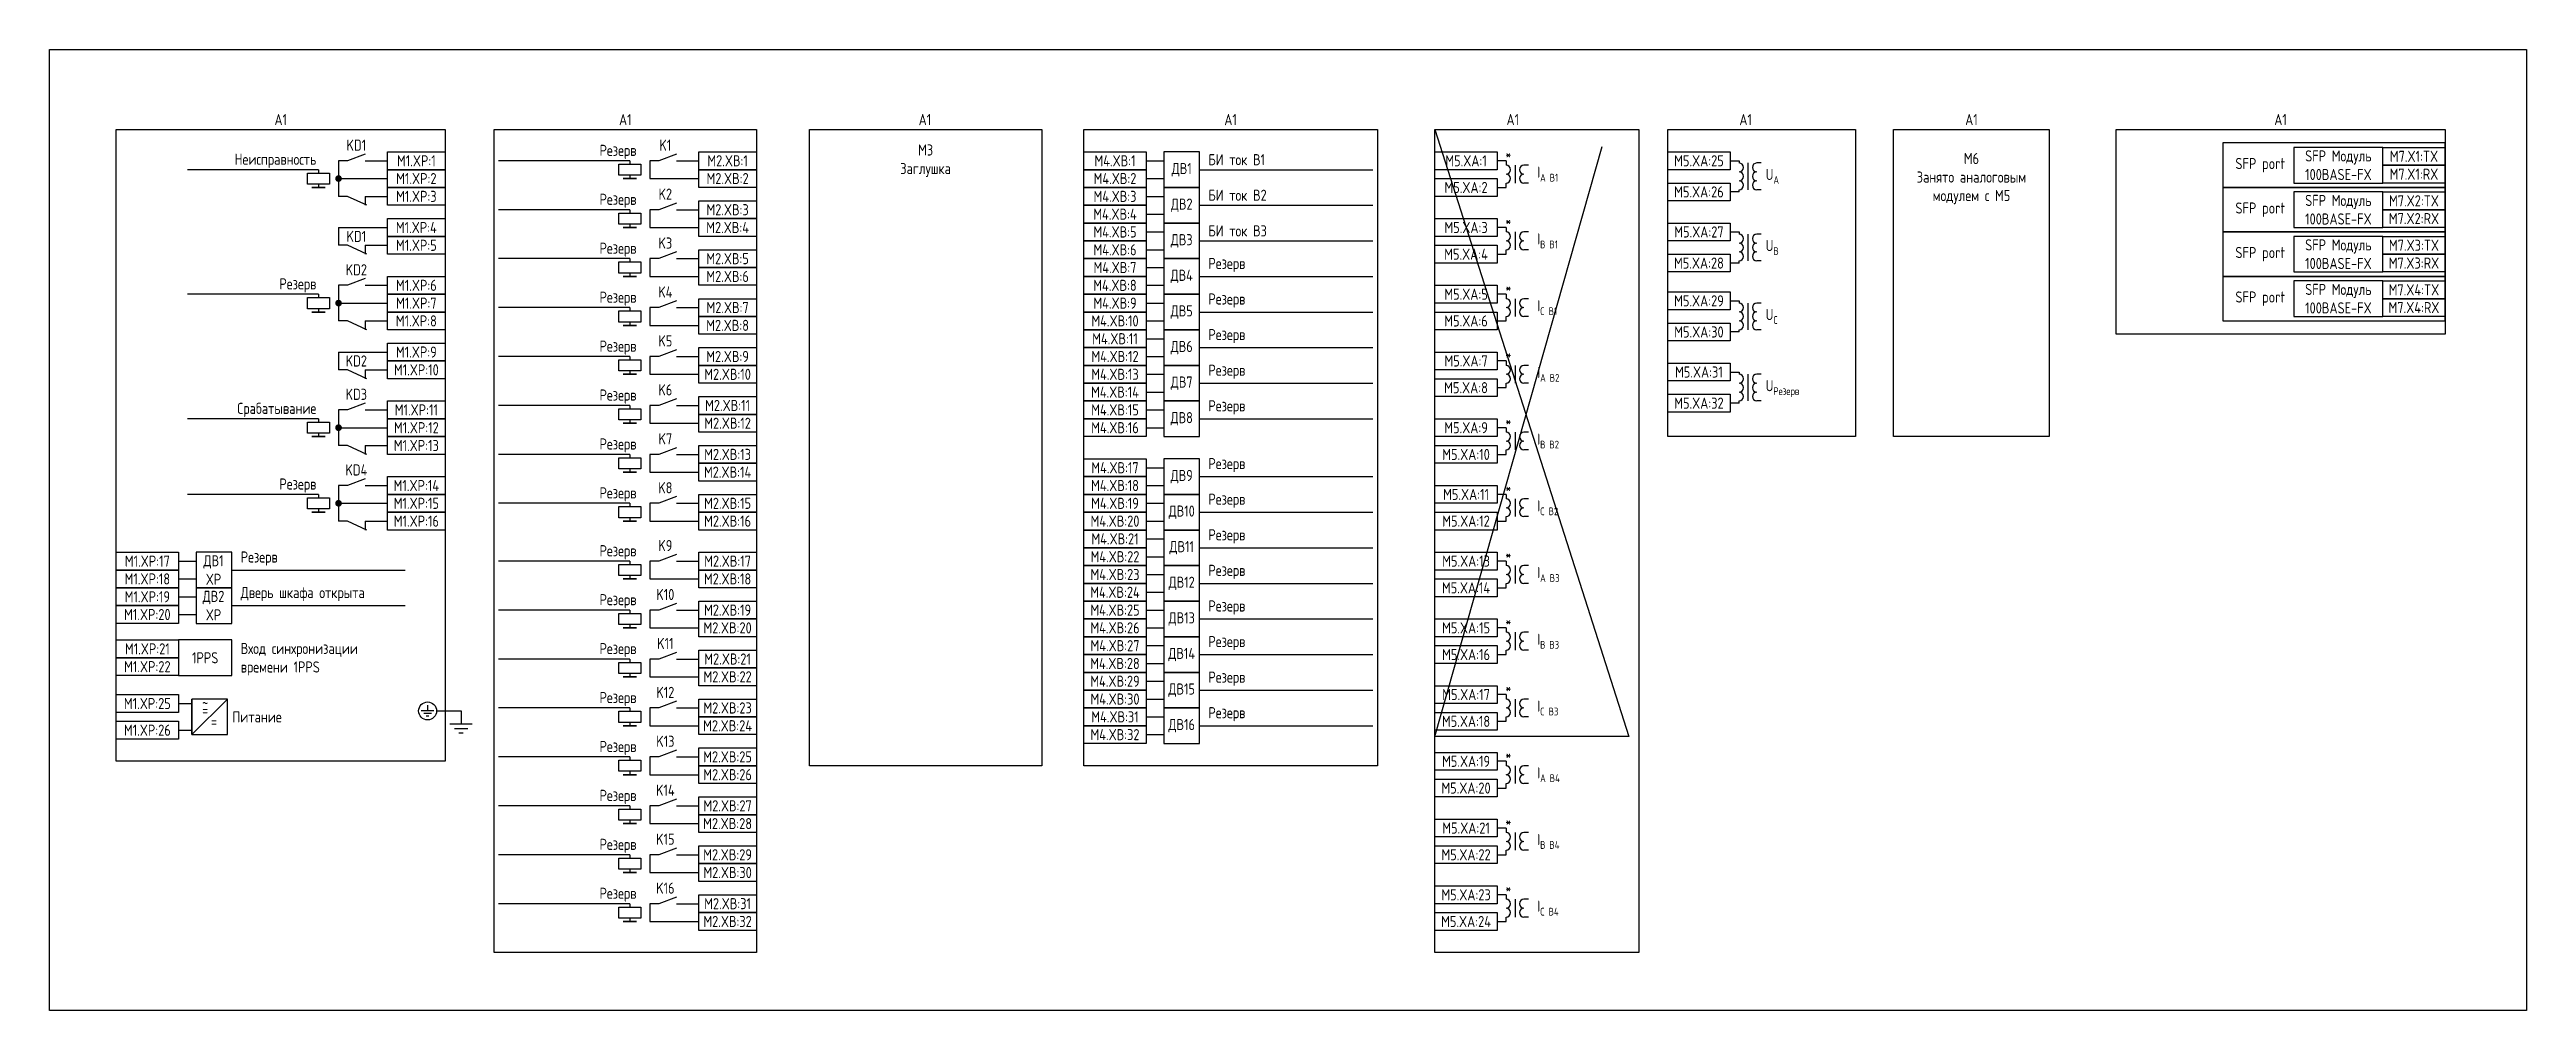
# Model space of a CAD drawing. Header units: millimetres. Extents: x -1117 to 5846, y -90 to 586.
# Drawn here: x 818 to 1375, y 326 to 542 of the extents above; entities that cross this region are included whole.
import ezdxf

# ---------------------------------------------------------------- set-up
doc = ezdxf.new("R2010")
doc.units = ezdxf.units.MM
doc.styles.add('Gost_type_A', font='GOST_A.TTF')

msp = doc.modelspace()

# ---------------------------------------------------------------- texts
at = {"char_height": 2.5, "style": 'Gost_type_A'}
for s, insert, width, attachment_point, line_spacing_factor in [('A1', (870, 525), 74.0002, 8, 0.9), ('A1', (947.5, 525), 59, 8, 0.9), ('A1', (1014.88, 525), 51.9747, 8, 0.9), ('A1', (1083.63, 525), 66, 8, 0.9), ('A1', (1147.09, 525), 35, 8, 0.9), ('A1', (1199.47, 525), 35, 8, 0.9), ('A1', (1250.25, 525), 35, 8, 0.9), ('A1', (1319.77, 525), 74.0002, 8, 0.9), ('Неисправность', (878, 517), 37, 6, 0.8), ('Резерв', (878, 489), 37, 6, 0.8), ('Срабатывание', (878, 461), 37, 6, 0.8), ('Резерв', (878, 444), 37, 6, 0.8)]:
    msp.add_mtext(s, dxfattribs=dict(at, insert=insert, width=width, attachment_point=attachment_point, line_spacing_factor=line_spacing_factor))
for s, insert, width, attachment_point in [('KD1', (887, 520.5), 8, 5), ('M1.XP:1', (900.5, 517), 13, 5), ('Резерв', (950, 519), 31.0015, 6), ('K1', (956.5, 520.5), 5, 5), ('M2.XВ:1', (970.5, 517), 13, 5), ('M3\\PЗаглушка', (1015.03, 517), 52.2671, 5), ('M4.XВ:1', (1057.63, 517), 14, 5), ('БИ ток В1', (1078.63, 516), 27.8465, 7), ('M5.XA:1', (1136.59, 517), 14, 5), ('*', (1146.09, 518.5), 3, 5), ('M5.XA:25', (1188.97, 517), 14, 5), ('M6\\PЗанято аналоговым модулем с М5', (1250.25, 513), 35, 5), ('SFP Mодуль 100BASE-FX', (1332.77, 516), 19.9998, 5), ('M7.X1:TX', (1349.77, 518), 14, 5), ('M1.XP:2', (900.5, 513), 13, 5), ('M2.XВ:2', (970.5, 513), 13, 5), ('M4.XВ:2', (1057.63, 513), 14, 5), ('ДВ1', (1072.63, 515), 7.9998, 5), ('\\A1;I{\\H0.7x;\\S^ A В1;}', (1152.59, 514), 8, 4), ('\\A1;U{\\H0.7x;\\S^ A;}', (1203.97, 513.5), 12, 4), ('SFP port', (1320.77, 516), 20, 6), ('M7.X1:RX', (1349.77, 514), 14, 5), ('M1.XP:3', (900.5, 509), 13, 5), ('Резерв', (950, 508), 31.0015, 6), ('K2', (956.5, 509.5), 5, 5), ('M2.XВ:3', (970.5, 506), 13, 5), ('M4.XВ:3', (1057.63, 509), 14, 5), ('ДВ2', (1072.63, 507), 7.9998, 5), ('БИ ток В2', (1078.63, 508), 27.8465, 7), ('M5.XA:2', (1136.58, 511), 14.018, 5), ('M5.XA:26', (1188.96, 510), 14.018, 5), ('SFP port', (1320.77, 506), 20, 6), ('SFP Mодуль 100BASE-FX', (1332.77, 506), 19.9998, 5), ('M7.X2:TX', (1349.77, 508), 14, 5), ('M1.XP:4', (900.5, 502), 13, 5), ('M2.XВ:4', (970.5, 502), 13, 5), ('M4.XВ:4', (1057.63, 505), 14, 5), ('M4.XВ:5', (1057.63, 501), 14, 5), ('БИ ток В3', (1078.63, 500), 31.722, 7), ('M5.XA:3', (1136.59, 502), 14, 5), ('*', (1146.09, 503.5), 3, 5), ('M5.XA:27', (1188.96, 501), 14.018, 5), ('M7.X2:RX', (1349.77, 504), 14, 5), ('KD1', (887, 500), 8, 5), ('M1.XP:5', (900.5, 498), 13, 5), ('Резерв', (950, 497), 31.0015, 6), ('K3', (956.5, 498.5), 5, 5), ('M2.XВ:5', (970.5, 495), 13, 5), ('M4.XВ:6', (1057.63, 497), 14, 5), ('ДВ3', (1072.63, 499), 7.9998, 5), ('M5.XA:4', (1136.58, 495.99), 14.018, 5), ('\\A1;I{\\H0.7x;\\S^ В B1;}', (1152.59, 499), 8, 4), ('\\A1;U{\\H0.7x;\\S^ В;}', (1203.97, 497.5), 12, 4), ('SFP port', (1320.77, 496), 20, 6), ('SFP Mодуль 100BASE-FX', (1332.77, 496), 19.9998, 5), ('M7.X3:TX', (1349.77, 498), 14, 5), ('KD2', (887, 492.5), 8, 5), ('M1.XP:6', (900.5, 489), 13, 5), ('M2.XВ:6', (970.5, 491), 13, 5), ('M4.XВ:8', (1057.63, 489), 14, 5), ('M4.XВ:7', (1057.63, 493), 14, 5), ('ДВ4', (1072.63, 491), 7.9998, 5), ('Резерв', (1078.63, 492), 35.3442, 7), ('M5.XA:28', (1188.96, 494), 14.018, 5), ('M7.X3:RX', (1349.77, 494), 14, 5), ('M1.XP:7', (900.5, 485), 13, 5), ('Резерв', (950, 486), 31.0015, 6), ('K4', (956.5, 487.5), 5, 5), ('M2.XВ:7', (970.5, 484), 13, 5), ('M4.XВ:9', (1057.63, 485), 14, 5), ('Резерв', (1078.63, 484), 33.6483, 7), ('M5.XA:5', (1136.59, 487), 14, 5), ('*', (1146.09, 488.5), 3, 5), ('\\A1;I{\\H0.7x;\\S^ C B1;}', (1152.59, 484), 8, 4), ('M5.XA:29', (1188.97, 485.51), 14, 5), ('SFP port', (1320.77, 486), 20, 6), ('SFP Mодуль 100BASE-FX', (1332.77, 486), 19.9998, 5), ('M7.X4:RX', (1349.77, 484), 14, 5), ('M7.X4:TX', (1349.77, 488), 14, 5), ('M1.XP:8', (900.5, 481), 13, 5), ('M2.XВ:8', (970.5, 480), 13, 5), ('M4.XВ:10', (1057.63, 481), 14, 5), ('ДВ5', (1072.63, 483), 7.9998, 5), ('Резерв', (1078.63, 476), 33.6483, 7), ('M5.XA:6', (1136.58, 480.99), 14.018, 5), ('M5.XA:30', (1188.96, 478.51), 14.018, 5), ('\\A1;U{\\H0.7x;\\S^ С;}', (1203.97, 482.01), 12, 4), ('M1.XP:9', (900.5, 474), 13, 5), ('Резерв', (950, 475), 31.0015, 6), ('K5', (956.5, 476.5), 5, 5), ('M2.XВ:9', (970.5, 473), 13, 5), ('M4.XВ:12', (1057.63, 473), 14, 5), ('M4.XВ:11', (1057.63, 477), 14, 5), ('ДВ6', (1072.63, 475), 7.9998, 5), ('*', (1146.09, 473.5), 3, 5), ('KD2', (887, 472), 8, 5), ('M1.XP:10', (900.5, 470), 13, 5), ('M2.XВ:10', (970.5, 469), 13, 5), ('M4.XВ:13', (1057.63, 469), 14, 5), ('ДВ7', (1072.63, 467), 7.9998, 5), ('Резерв', (1078.63, 468), 27.8465, 7), ('M5.XA:7', (1136.59, 472), 14, 5), ('\\A1;I{\\H0.7x;\\S^ A B2;}', (1152.59, 469), 8, 4), ('M5.XA:31', (1188.96, 469.51), 14.018, 5), ('KD3', (887, 464.5), 8, 5), ('Резерв', (950, 464), 31.0015, 6), ('K6', (956.5, 465.5), 5, 5), ('M2.XВ:11', (970.5, 462), 13, 5), ('M4.XВ:14', (1057.63, 465), 14, 5), ('Резерв', (1078.63, 460), 27.8465, 7), ('M5.XA:8', (1136.58, 465.99), 14.018, 5), ('M5.XA:32', (1188.96, 462.51), 14.018, 5), ('\\A1;U{\\H0.7x;\\S^ Резерв;}', (1203.97, 466.01), 12, 4), ('M1.XP:12', (900.5, 457), 13, 5), ('M1.XP:11', (900.5, 461), 13, 5), ('M2.XВ:12', (970.5, 458), 13, 5), ('M4.XВ:15', (1057.63, 461), 14, 5), ('M4.XВ:16', (1057.63, 457), 14, 5), ('ДВ8', (1072.63, 459), 7.9998, 5), ('M5.XA:9', (1136.59, 457), 14, 5), ('*', (1146.09, 458.5), 3, 5), ('M1.XP:13', (900.5, 453), 13, 5), ('Резерв', (950, 453), 31.0015, 6), ('K7', (956.5, 454.5), 5, 5), ('M2.XВ:13', (970.5, 451), 13, 5), ('M5.XA:10', (1136.58, 450.99), 14.018, 5), ('\\A1;I{\\H0.7x;\\S^ В B2;}', (1152.59, 454), 8, 4), ('KD4', (887, 447.5), 8, 5), ('M2.XВ:14', (970.5, 447), 13, 5), ('M4.XВ:17', (1057.63, 448), 14, 5), ('ДВ9', (1072.63, 446), 7.9998, 5), ('Резерв', (1078.63, 447), 27.8465, 7), ('M1.XP:14', (900.5, 444), 13, 5), ('M1.XP:15', (900.5, 440), 13, 5), ('Резерв', (950, 442), 31.0015, 6), ('K8', (956.5, 443.5), 5, 5), ('M2.XВ:15', (970.5, 440), 13, 5), ('M4.XВ:18', (1057.63, 444), 14, 5), ('M4.XВ:19', (1057.63, 440), 14, 5), ('Резерв', (1078.63, 439), 27.8465, 7), ('M5.XA:11', (1136.59, 442), 14, 5), ('*', (1146.09, 443.5), 3, 5), ('\\A1;I{\\H0.7x;\\S^ C B2;}', (1152.59, 439), 8, 4), ('M1.XP:16', (900.5, 436), 13, 5), ('M2.XВ:16', (970.5, 436), 13, 5), ('M4.XВ:20', (1057.63, 436), 14, 5), ('ДВ10', (1072.63, 438), 7.9998, 5), ('M5.XA:12', (1136.58, 436), 14.018, 5), ('Резерв', (861, 426), 37, 7), ('Резерв', (950, 429), 31.0015, 6), ('K9', (956.5, 430.5), 5, 5), ('M4.XВ:22', (1057.63, 428), 14, 5), ('M4.XВ:21', (1057.63, 432), 14, 5), ('ДВ11', (1072.63, 430), 7.9998, 5), ('Резерв', (1078.63, 431), 27.8465, 7), ('M1.XP:18', (840, 423), 14, 5), ('M1.XP:17', (840, 427), 14, 5), ('ДВ1 XP', (854.88, 425), 7.7588, 5), ('M2.XВ:18', (970.5, 423), 13, 5), ('M2.XВ:17', (970.5, 427), 13, 5), ('M4.XВ:23', (1057.63, 424), 14, 5), ('ДВ12', (1072.63, 422), 7.9998, 5), ('Резерв', (1078.63, 423), 27.8465, 7), ('M5.XA:13', (1136.59, 427.01), 14, 5), ('*', (1146.09, 428.5), 3, 5), ('\\A1;I{\\H0.7x;\\S^ А B3;}', (1152.59, 424), 8, 4), ('M1.XP:19', (840, 419), 14, 5), ('ДВ2 XP', (854.88, 417), 7.7588, 5), ('Дверь шкафа открыта', (861, 418), 37, 7), ('Резерв', (950, 418), 31.0015, 6), ('K10', (956.5, 419.5), 5, 5), ('M4.XВ:24', (1057.63, 420), 14, 5), ('Резерв', (1078.63, 415), 27.8465, 7), ('M5.XA:14', (1136.58, 421), 14.018, 5), ('M1.XP:20', (840, 415), 14, 5), ('M2.XВ:20', (970.5, 412), 13, 5), ('M2.XВ:19', (970.5, 416), 13, 5), ('M4.XВ:25', (1057.63, 416), 14, 5), ('M4.XВ:26', (1057.63, 412), 14, 5), ('ДВ13', (1072.63, 414), 7.9998, 5), ('M5.XA:15', (1136.59, 412), 14, 5), ('*', (1146.09, 413.5), 3, 5), ('M1.XP:21', (840, 407.28), 14, 5), ('Вход синхронизации\\Pвремени 1PPS', (861, 401.28), 35.9749, 7), ('Резерв', (950, 407), 31.0015, 6), ('K11', (956.5, 408.5), 5, 5), ('M4.XВ:27', (1057.63, 408), 14, 5), ('ДВ14', (1072.63, 406), 7.9998, 5), ('Резерв', (1078.63, 407), 27.8465, 7), ('M5.XA:16', (1136.58, 405.99), 14.018, 5), ('\\A1;I{\\H0.7x;\\S^ В B3;}', (1152.59, 409), 8, 4), ('M1.XP:22', (840, 403.28), 14, 5), ('1PPS', (853, 405.28), 12, 5), ('M2.XВ:22', (970.5, 401), 13, 5), ('M2.XВ:21', (970.5, 405), 13, 5), ('M4.XВ:28', (1057.63, 404), 14, 5), ('M4.XВ:29', (1057.63, 400), 14, 5), ('Резерв', (1078.63, 399), 27.8465, 7), ('M1.XP:25', (840, 395), 13.9956, 5), ('Резерв', (950, 396), 31.0015, 6), ('K12', (956.5, 397.5), 5, 5), ('M4.XВ:30', (1057.63, 396), 14, 5), ('ДВ15', (1072.63, 398), 7.9998, 5), ('M5.XA:17', (1136.59, 397), 14, 5), ('*', (1146.09, 398.5), 3, 5), ('\\A1;I{\\H0.7x;\\S^ C B3;}', (1152.59, 394), 8, 4), ('M1.XP:26', (840, 389), 13.9956, 5), ('~', (853, 395.03), 2.7, 5), ('=', (853, 393.53), 6, 5), ('=', (855, 391), 6, 5), ('Питание', (864.67, 391.99), 11.3452, 5), ('M2.XВ:24', (970.5, 390), 13, 5), ('M2.XВ:23', (970.5, 394), 13, 5), ('M4.XВ:31', (1057.63, 392), 14, 5), ('ДВ16', (1072.63, 390), 7.9998, 5), ('Резерв', (1078.63, 391), 27.8465, 7), ('M5.XA:18', (1136.58, 390.99), 14.018, 5), ('Резерв', (950, 385), 31.0015, 6), ('K13', (956.5, 386.5), 5, 5), ('M4.XВ:32', (1057.63, 388), 14, 5), ('M2.XВ:25', (970.5, 383), 13, 5), ('M2.XВ:26', (970.5, 379), 13, 5), ('M5.XA:19', (1136.59, 382), 14, 5), ('*', (1146.09, 383.5), 3, 5), ('\\A1;I{\\H0.7x;\\S^ А B4;}', (1152.59, 379), 8, 4), ('Резерв', (950, 374), 31.0015, 6), ('K14', (956.5, 375.5), 5, 5), ('M2.XВ:27', (970.5, 372), 13, 5), ('M5.XA:20', (1136.58, 375.99), 14.018, 5), ('M2.XВ:28', (970.5, 368), 13, 5), ('M5.XA:21', (1136.59, 367), 14, 5), ('*', (1146.09, 368.5), 3, 5), ('Резерв', (950, 363), 31.0015, 6), ('K15', (956.5, 364.5), 5, 5), ('M2.XВ:29', (970.5, 361), 13, 5), ('M5.XA:22', (1136.58, 361), 14.018, 5), ('\\A1;I{\\H0.7x;\\S^ В B4;}', (1152.59, 364), 8, 4), ('M2.XВ:30', (970.5, 357), 13, 5), ('Резерв', (950, 352), 31.0015, 6), ('K16', (956.5, 353.5), 5, 5), ('M2.XВ:31', (970.5, 350), 13, 5), ('M5.XA:23', (1136.59, 352), 14, 5), ('*', (1146.09, 353.5), 3, 5), ('M2.XВ:32', (970.5, 346), 13, 5), ('M5.XA:24', (1136.58, 345.99), 14.018, 5), ('\\A1;I{\\H0.7x;\\S^ C B4;}', (1152.59, 349), 8, 4)]:
    msp.add_mtext(s, dxfattribs=dict(at, insert=insert, width=width, attachment_point=attachment_point))

# ---------------------------------------------------------------- blocks, each defined once
blk = doc.blocks.new('POINT')
at = {"const_width": 0.75}
blk.add_lwpolyline([(-0.375, 0, 1), (0.375, 0, 1)], format="xyb", close=True, dxfattribs=at)

# ---------------------------------------------------------------- linework, layer by layer
at = {"color": 6}
for p, q in [((1129.59, 524), (1173.2, 387.59)), ((1129.59, 387.59), (1167.22, 520.22)), ((1173.2, 387.59), (1129.59, 387.59))]:
    msp.add_line(p, q, dxfattribs=at)
at = {"ltscale": 4.32}
for p, q in [((889, 518.5), (885, 517)), ((959, 518.5), (955, 517)), ((889.39, 507), (885, 509)), ((959, 507.5), (955, 506)), ((889.39, 496), (885, 498)), ((959, 496.5), (955, 495)), ((889, 490.5), (885, 489)), ((959, 485.5), (955, 484)), ((889.39, 479), (885, 481)), ((959, 474.5), (955, 473)), ((889.39, 468), (885, 470)), ((889, 462.5), (885, 461)), ((959, 463.5), (955, 462)), ((889.39, 451), (885, 453)), ((959, 452.5), (955, 451)), ((889, 445.5), (885, 444)), ((959, 441.5), (955, 440)), ((889.39, 434), (885, 436)), ((959, 428.5), (955, 427)), ((959, 417.5), (955, 416)), ((959, 406.5), (955, 405)), ((904.45, 393.32), (901.6, 393.32)), ((903.88, 392.75), (902.17, 392.75)), ((903.31, 392.18), (902.74, 392.18)), ((903.03, 394.6), (903.03, 393.32)), ((913.06, 390.32), (908.06, 390.32)), ((910.56, 393.32), (910.56, 390.32)), ((959, 395.5), (955, 394)), ((912.06, 389.32), (909.06, 389.32)), ((911.06, 388.32), (910.06, 388.32)), ((959, 384.5), (955, 383)), ((959, 373.5), (955, 372)), ((959, 362.5), (955, 361)), ((959, 351.5), (955, 350))]:
    msp.add_line(p, q, dxfattribs=at)
for p, q in [((878.5, 515), (849, 515)), ((878.5, 515), (878.5, 514.25)), ((948.5, 517), (919, 517)), ((948.5, 517), (948.5, 516.25)), ((948.5, 513.75), (948.5, 513)), ((1064.63, 517), (1068.63, 517)), ((1064.63, 513), (1068.63, 513)), ((1076.63, 515), (1115.63, 515)), ((1145.59, 517), (1143.59, 517)), ((878.5, 511.75), (878.5, 511)), ((889, 509), (889, 507)), ((1064.63, 509), (1068.63, 509)), ((1076.63, 507), (1115.63, 507)), ((1143.59, 511), (1145.59, 511)), ((883, 502), (883, 498)), ((948.5, 506), (919, 506)), ((948.5, 506), (948.5, 505.25)), ((948.5, 502.75), (948.5, 502)), ((1064.63, 505), (1068.63, 505)), ((1145.59, 502), (1143.59, 502)), ((889, 498), (889, 496)), ((1064.63, 501), (1068.63, 501)), ((1064.63, 497), (1068.63, 497)), ((1076.63, 499), (1115.63, 499)), ((1143.59, 496), (1145.59, 496)), ((948.5, 495), (919, 495)), ((948.5, 495), (948.5, 494.25)), ((948.5, 491.75), (948.5, 491)), ((1064.63, 493), (1068.63, 493)), ((1076.63, 491), (1115.63, 491)), ((878.5, 487), (849, 487)), ((878.5, 487), (878.5, 486.25)), ((1064.63, 489), (1068.63, 489)), ((1064.63, 485), (1068.63, 485)), ((1145.59, 487), (1143.59, 487)), ((878.5, 483.75), (878.5, 483)), ((889, 481), (889, 479)), ((948.5, 484), (919, 484)), ((948.5, 484), (948.5, 483.25)), ((948.5, 480.75), (948.5, 480)), ((1064.63, 481), (1068.63, 481)), ((1076.63, 483), (1115.63, 483)), ((1143.59, 481), (1145.59, 481)), ((883, 474), (883, 470)), ((1064.63, 477), (1068.63, 477)), ((1076.63, 475), (1115.63, 475)), ((889, 470), (889, 468)), ((948.5, 473), (919, 473)), ((948.5, 473), (948.5, 472.25)), ((948.5, 469.75), (948.5, 469)), ((1064.63, 473), (1068.63, 473)), ((1064.63, 469), (1068.63, 469)), ((1145.59, 472), (1143.59, 472)), ((1064.63, 465), (1068.63, 465)), ((1076.63, 467), (1115.63, 467)), ((1143.59, 466), (1145.59, 466)), ((878.5, 459), (849, 459)), ((878.5, 459), (878.5, 458.25)), ((948.5, 462), (919, 462)), ((948.5, 462), (948.5, 461.25)), ((948.5, 458.75), (948.5, 458)), ((1064.63, 461), (1068.63, 461)), ((1064.63, 457), (1068.63, 457)), ((1076.63, 459), (1115.63, 459)), ((1145.59, 457), (1143.59, 457)), ((878.5, 455.75), (878.5, 455)), ((889, 453), (889, 451)), ((948.5, 451), (919, 451)), ((948.5, 451), (948.5, 450.25)), ((948.5, 447.75), (948.5, 447)), ((1064.63, 448), (1068.63, 448)), ((1076.63, 446), (1115.63, 446)), ((1143.59, 451), (1145.59, 451)), ((878.5, 442), (849, 442)), ((878.5, 442), (878.5, 441.25)), ((1064.63, 444), (1068.63, 444)), ((1145.59, 442), (1143.59, 442)), ((878.5, 438.75), (878.5, 438)), ((889, 436), (889, 434)), ((948.5, 440), (919, 440)), ((948.5, 440), (948.5, 439.25)), ((948.5, 436.75), (948.5, 436)), ((1064.63, 440), (1068.63, 440)), ((1064.63, 436), (1068.63, 436)), ((1076.63, 438), (1115.63, 438)), ((1143.59, 436), (1145.59, 436)), ((1064.63, 432), (1068.63, 432)), ((1076.63, 430), (1115.63, 430)), ((847, 427), (851, 427)), ((859, 425), (898, 425)), ((948.5, 427), (919, 427)), ((948.5, 427), (948.5, 426.25)), ((948.5, 423.75), (948.5, 423)), ((1064.63, 428), (1068.63, 428)), ((1064.63, 424), (1068.63, 424)), ((1145.59, 427), (1143.59, 427)), ((847, 423), (851, 423)), ((847, 419), (851, 419)), ((1064.63, 420), (1068.63, 420)), ((1076.63, 422), (1115.63, 422)), ((1143.59, 421), (1145.59, 421)), ((847, 415), (851, 415)), ((859, 417), (898, 417)), ((948.5, 416), (919, 416)), ((948.5, 416), (948.5, 415.25)), ((948.5, 412.75), (948.5, 412)), ((1064.63, 416), (1068.63, 416)), ((1076.63, 414), (1115.63, 414)), ((1064.63, 412), (1068.63, 412)), ((1064.63, 408), (1068.63, 408)), ((1145.59, 412), (1143.59, 412)), ((948.5, 405), (919, 405)), ((948.5, 405), (948.5, 404.25)), ((948.5, 401.75), (948.5, 401)), ((1064.63, 404), (1068.63, 404)), ((1076.63, 406), (1115.63, 406)), ((1143.59, 406), (1145.59, 406)), ((850, 388), (850, 396)), ((850, 388), (858, 396)), ((1064.63, 400), (1068.63, 400)), ((1064.63, 396), (1068.63, 396)), ((1076.63, 398), (1115.63, 398)), ((1145.59, 397), (1143.59, 397)), ((905.05, 393.32), (910.56, 393.32)), ((948.5, 394), (919, 394)), ((948.5, 394), (948.5, 393.25)), ((948.5, 390.75), (948.5, 390)), ((1064.63, 392), (1068.63, 392)), ((1076.63, 390), (1115.63, 390)), ((1143.59, 391), (1145.59, 391)), ((1064.63, 388), (1068.63, 388)), ((948.5, 383), (919, 383)), ((948.5, 383), (948.5, 382.25)), ((948.5, 379.75), (948.5, 379)), ((1145.59, 382), (1143.59, 382)), ((1143.59, 376), (1145.59, 376)), ((948.5, 372), (919, 372)), ((948.5, 372), (948.5, 371.25)), ((948.5, 368.75), (948.5, 368)), ((1145.59, 367), (1143.59, 367)), ((948.5, 361), (919, 361)), ((948.5, 361), (948.5, 360.25)), ((948.5, 357.75), (948.5, 357)), ((1143.59, 361), (1145.59, 361)), ((1145.59, 352), (1143.59, 352)), ((948.5, 350), (919, 350)), ((948.5, 350), (948.5, 349.25)), ((948.5, 346.75), (948.5, 346)), ((1143.59, 346), (1145.59, 346))]:
    msp.add_line(p, q)
at = {"ltscale": 1.08}
for p, q in [((885, 517), (883, 517)), ((883, 517), (883, 509)), ((883, 513), (894, 513)), ((889, 517), (894, 517)), ((955, 517), (953, 517)), ((953, 517), (953, 513)), ((953, 513), (964, 513)), ((959, 517), (964, 517)), ((885, 509), (883, 509)), ((889, 509), (894, 509)), ((883, 502), (894, 502)), ((955, 506), (953, 506)), ((953, 506), (953, 502)), ((953, 502), (964, 502)), ((959, 506), (964, 506)), ((885, 498), (883, 498)), ((889, 498), (894, 498)), ((955, 495), (953, 495)), ((953, 495), (953, 491)), ((953, 491), (964, 491)), ((959, 495), (964, 495)), ((885, 489), (883, 489)), ((883, 489), (883, 481)), ((883, 485), (894, 485)), ((889, 489), (894, 489)), ((885, 481), (883, 481)), ((889, 481), (894, 481)), ((955, 484), (953, 484)), ((953, 484), (953, 480)), ((953, 480), (964, 480)), ((959, 484), (964, 484)), ((883, 474), (894, 474)), ((885, 470), (883, 470)), ((889, 470), (894, 470)), ((955, 473), (953, 473)), ((953, 473), (953, 469)), ((953, 469), (964, 469)), ((959, 473), (964, 473)), ((885, 461), (883, 461)), ((883, 461), (883, 453)), ((883, 457), (894, 457)), ((889, 461), (894, 461)), ((955, 462), (953, 462)), ((953, 462), (953, 458)), ((953, 458), (964, 458)), ((959, 462), (964, 462)), ((885, 453), (883, 453)), ((889, 453), (894, 453)), ((955, 451), (953, 451)), ((953, 451), (953, 447)), ((953, 447), (964, 447)), ((959, 451), (964, 451)), ((885, 444), (883, 444)), ((883, 444), (883, 436)), ((889, 444), (894, 444)), ((883, 440), (894, 440)), ((885, 436), (883, 436)), ((889, 436), (894, 436)), ((955, 440), (953, 440)), ((953, 440), (953, 436)), ((953, 436), (964, 436)), ((959, 440), (964, 440)), ((955, 427), (953, 427)), ((953, 427), (953, 423)), ((959, 427), (964, 427)), ((953, 423), (964, 423)), ((955, 416), (953, 416)), ((953, 416), (953, 412)), ((959, 416), (964, 416)), ((953, 412), (964, 412)), ((955, 405), (953, 405)), ((953, 405), (953, 401)), ((959, 405), (964, 405)), ((953, 401), (964, 401)), ((955, 394), (953, 394)), ((953, 394), (953, 390)), ((953, 390), (964, 390)), ((959, 394), (964, 394)), ((955, 383), (953, 383)), ((953, 383), (953, 379)), ((953, 379), (964, 379)), ((959, 383), (964, 383)), ((955, 372), (953, 372)), ((953, 372), (953, 368)), ((953, 368), (964, 368)), ((959, 372), (964, 372)), ((955, 361), (953, 361)), ((953, 361), (953, 357)), ((953, 357), (964, 357)), ((959, 361), (964, 361)), ((955, 350), (953, 350)), ((953, 350), (953, 346)), ((953, 346), (964, 346)), ((959, 350), (964, 350))]:
    msp.add_line(p, q, dxfattribs=at)
at = {"ltscale": 4}
for p, q in [((1145.59, 517), (1145.59, 516)), ((1145.59, 516.5), (1145.59, 516)), ((1147.59, 516), (1147.59, 512)), ((1147.59, 516), (1147.59, 512)), ((1150.59, 516), (1149.59, 516)), ((1150.59, 516), (1149.59, 516)), ((1195.97, 517), (1197.97, 517)), ((1197.97, 517), (1197.97, 516.5)), ((1197.97, 517), (1197.97, 516.5)), ((1199.97, 516.5), (1199.97, 512.5)), ((1199.97, 514.5), (1199.97, 510.5)), ((1202.97, 516.5), (1201.97, 516.5)), ((1145.59, 511), (1145.59, 512)), ((1150.59, 512), (1149.59, 512)), ((1150.59, 512), (1149.59, 512)), ((1197.97, 510), (1195.97, 510)), ((1197.97, 510), (1197.97, 510.5)), ((1202.97, 510.5), (1201.97, 510.5)), ((1145.59, 502), (1145.59, 501)), ((1145.59, 501.5), (1145.59, 501)), ((1145.59, 496), (1145.59, 497)), ((1147.59, 501), (1147.59, 497)), ((1147.59, 501), (1147.59, 497)), ((1150.59, 501), (1149.59, 501)), ((1150.59, 501), (1149.59, 501)), ((1150.59, 497), (1149.59, 497)), ((1150.59, 497), (1149.59, 497)), ((1195.97, 501), (1197.97, 501)), ((1197.97, 501), (1197.97, 500.5)), ((1197.97, 501), (1197.97, 500.5)), ((1199.97, 500.5), (1199.97, 496.5)), ((1199.97, 498.5), (1199.97, 494.5)), ((1202.97, 500.5), (1201.97, 500.5)), ((1197.97, 494), (1195.97, 494)), ((1197.97, 494), (1197.97, 494.5)), ((1202.97, 494.5), (1201.97, 494.5)), ((1145.59, 487), (1145.59, 486)), ((1145.59, 486.5), (1145.59, 486)), ((1147.59, 486), (1147.59, 482)), ((1147.59, 486), (1147.59, 482)), ((1150.59, 486), (1149.59, 486)), ((1150.59, 486), (1149.59, 486)), ((1195.97, 485.51), (1197.97, 485.51)), ((1197.97, 485.51), (1197.97, 485.01)), ((1197.97, 485.51), (1197.97, 485.01)), ((1199.97, 485.01), (1199.97, 481.01)), ((1202.97, 485.01), (1201.97, 485.01)), ((1145.59, 481), (1145.59, 482)), ((1150.59, 482), (1149.59, 482)), ((1150.59, 482), (1149.59, 482)), ((1199.97, 483.01), (1199.97, 479.01)), ((1197.97, 478.51), (1195.97, 478.51)), ((1197.97, 478.51), (1197.97, 479.01)), ((1202.97, 479.01), (1201.97, 479.01)), ((1145.59, 472), (1145.59, 471)), ((1145.59, 471.5), (1145.59, 471)), ((1147.59, 471), (1147.59, 467)), ((1147.59, 471), (1147.59, 467)), ((1150.59, 471), (1149.59, 471)), ((1150.59, 471), (1149.59, 471)), ((1195.97, 469.51), (1197.97, 469.51)), ((1197.97, 469.51), (1197.97, 469.01)), ((1197.97, 469.51), (1197.97, 469.01)), ((1199.97, 469.01), (1199.97, 465.01)), ((1202.97, 469.01), (1201.97, 469.01)), ((1145.59, 466), (1145.59, 467)), ((1150.59, 467), (1149.59, 467)), ((1150.59, 467), (1149.59, 467)), ((1197.97, 462.51), (1195.97, 462.51)), ((1197.97, 462.51), (1197.97, 463.01)), ((1199.97, 467.01), (1199.97, 463.01)), ((1202.97, 463.01), (1201.97, 463.01)), ((1145.59, 457), (1145.59, 456)), ((1145.59, 456.5), (1145.59, 456)), ((1145.59, 451), (1145.59, 452)), ((1147.59, 456), (1147.59, 452)), ((1147.59, 456), (1147.59, 452)), ((1150.59, 456), (1149.59, 456)), ((1150.59, 456), (1149.59, 456)), ((1150.59, 452), (1149.59, 452)), ((1150.59, 452), (1149.59, 452)), ((1145.59, 442), (1145.59, 441)), ((1145.59, 441.5), (1145.59, 441)), ((1147.59, 441), (1147.59, 437)), ((1147.59, 441), (1147.59, 437)), ((1150.59, 441), (1149.59, 441)), ((1150.59, 441), (1149.59, 441)), ((1145.59, 436), (1145.59, 437)), ((1150.59, 437), (1149.59, 437)), ((1150.59, 437), (1149.59, 437)), ((1145.59, 427), (1145.59, 426)), ((1145.59, 426.5), (1145.59, 426)), ((1147.59, 426), (1147.59, 422)), ((1147.59, 426), (1147.59, 422)), ((1150.59, 426), (1149.59, 426)), ((1150.59, 426), (1149.59, 426)), ((1145.59, 421), (1145.59, 422)), ((1150.59, 422), (1149.59, 422)), ((1150.59, 422), (1149.59, 422)), ((1145.59, 412), (1145.59, 411)), ((1145.59, 411.5), (1145.59, 411)), ((1145.59, 406), (1145.59, 407)), ((1147.59, 411), (1147.59, 407)), ((1147.59, 411), (1147.59, 407)), ((1150.59, 411), (1149.59, 411)), ((1150.59, 411), (1149.59, 411)), ((1150.59, 407), (1149.59, 407)), ((1150.59, 407), (1149.59, 407)), ((1145.59, 397), (1145.59, 396)), ((1145.59, 396.5), (1145.59, 396)), ((1147.59, 396), (1147.59, 392)), ((1147.59, 396), (1147.59, 392)), ((1150.59, 396), (1149.59, 396)), ((1150.59, 396), (1149.59, 396)), ((847, 395), (850, 395)), ((1145.59, 391), (1145.59, 392)), ((1150.59, 392), (1149.59, 392)), ((1150.59, 392), (1149.59, 392)), ((847, 389), (850, 389)), ((1145.59, 382), (1145.59, 381)), ((1145.59, 381.5), (1145.59, 381)), ((1147.59, 381), (1147.59, 377)), ((1147.59, 381), (1147.59, 377)), ((1150.59, 381), (1149.59, 381)), ((1150.59, 381), (1149.59, 381)), ((1145.59, 376), (1145.59, 377)), ((1150.59, 377), (1149.59, 377)), ((1150.59, 377), (1149.59, 377)), ((1145.59, 367), (1145.59, 366)), ((1145.59, 366.5), (1145.59, 366)), ((1147.59, 366), (1147.59, 362)), ((1147.59, 366), (1147.59, 362)), ((1150.59, 366), (1149.59, 366)), ((1150.59, 366), (1149.59, 366)), ((1145.59, 361), (1145.59, 362)), ((1150.59, 362), (1149.59, 362)), ((1150.59, 362), (1149.59, 362)), ((1145.59, 352), (1145.59, 351)), ((1145.59, 351.5), (1145.59, 351)), ((1147.59, 351), (1147.59, 347)), ((1147.59, 351), (1147.59, 347)), ((1150.59, 351), (1149.59, 351)), ((1150.59, 351), (1149.59, 351)), ((1145.59, 346), (1145.59, 347)), ((1150.59, 347), (1149.59, 347)), ((1150.59, 347), (1149.59, 347))]:
    msp.add_line(p, q, dxfattribs=at)
for points in [[(818, 542), (1375.07, 542), (1375.07, 326), (818, 326)], [(833, 524), (907, 524), (907, 382), (833, 382)], [(918, 524), (977, 524), (977, 339), (918, 339)], [(988.9, 524), (1041.16, 524), (1041.16, 381), (988.9, 381)], [(1050.63, 524), (1116.63, 524), (1116.63, 381), (1050.63, 381)], [(1129.59, 524), (1175.41, 524), (1175.41, 339), (1129.59, 339)], [(1181.97, 524), (1224.2, 524), (1224.2, 455), (1181.97, 455)], [(1232.75, 524), (1267.75, 524), (1267.75, 455), (1232.75, 455)], [(1282.77, 524), (1356.77, 524), (1356.77, 478), (1282.77, 478)], [(894, 519), (907, 519), (907, 515), (894, 515)], [(964, 519), (977, 519), (977, 515), (964, 515)], [(1050.63, 519), (1064.63, 519), (1064.63, 515), (1050.63, 515)], [(1129.59, 519), (1143.59, 519), (1143.59, 515), (1129.59, 515)], [(1181.97, 519), (1195.97, 519), (1195.97, 515), (1181.97, 515)], [(1356.77, 521), (1306.77, 521), (1306.77, 511), (1356.77, 511)], [(1342.77, 520), (1356.77, 520), (1356.77, 516), (1342.77, 516)], [(881, 514.25), (881, 511.75), (876, 511.75), (876, 514.25)], [(894, 515), (907, 515), (907, 511), (894, 511)], [(951, 516.25), (951, 513.75), (946, 513.75), (946, 516.25)], [(950, 513), (947, 513)], [(964, 515), (977, 515), (977, 511), (964, 511)], [(1050.63, 515), (1064.63, 515), (1064.63, 511), (1050.63, 511)], [(1129.59, 513), (1143.59, 513), (1143.59, 509), (1129.59, 509)], [(1342.77, 516), (1356.77, 516), (1356.77, 512), (1342.77, 512)], [(880, 511), (877, 511)], [(894, 511), (907, 511), (907, 507), (894, 507)], [(964, 508), (977, 508), (977, 504), (964, 504)], [(1050.63, 511), (1064.63, 511), (1064.63, 507), (1050.63, 507)], [(1050.63, 507), (1064.63, 507), (1064.63, 503), (1050.63, 503)], [(1181.97, 512), (1195.97, 512), (1195.97, 508), (1181.97, 508)], [(1356.77, 511), (1306.77, 511), (1306.77, 501), (1356.77, 501)], [(1342.77, 510), (1356.77, 510), (1356.77, 506), (1342.77, 506)], [(894, 504), (907, 504), (907, 500), (894, 500)], [(951, 505.25), (951, 502.75), (946, 502.75), (946, 505.25)], [(950, 502), (947, 502)], [(964, 504), (977, 504), (977, 500), (964, 500)], [(1050.63, 503), (1064.63, 503), (1064.63, 499), (1050.63, 499)], [(1129.59, 504), (1143.59, 504), (1143.59, 500), (1129.59, 500)], [(1181.97, 503), (1195.97, 503), (1195.97, 499), (1181.97, 499)], [(1342.77, 506), (1356.77, 506), (1356.77, 502), (1342.77, 502)], [(894, 500), (907, 500), (907, 496), (894, 496)], [(964, 497), (977, 497), (977, 493), (964, 493)], [(1050.63, 499), (1064.63, 499), (1064.63, 495), (1050.63, 495)], [(1129.59, 498), (1143.59, 498), (1143.59, 494), (1129.59, 494)], [(1181.97, 496), (1195.97, 496), (1195.97, 492), (1181.97, 492)], [(1356.77, 501), (1306.77, 501), (1306.77, 491), (1356.77, 491)], [(1342.77, 500), (1356.77, 500), (1356.77, 496), (1342.77, 496)], [(1342.77, 496), (1356.77, 496), (1356.77, 492), (1342.77, 492)], [(894, 491), (907, 491), (907, 487), (894, 487)], [(951, 494.25), (951, 491.75), (946, 491.75), (946, 494.25)], [(950, 491), (947, 491)], [(964, 493), (977, 493), (977, 489), (964, 489)], [(1050.63, 495), (1064.63, 495), (1064.63, 491), (1050.63, 491)], [(1050.63, 491), (1064.63, 491), (1064.63, 487), (1050.63, 487)], [(1356.77, 491), (1306.77, 491), (1306.77, 481), (1356.77, 481)], [(881, 486.25), (881, 483.75), (876, 483.75), (876, 486.25)], [(894, 487), (907, 487), (907, 483), (894, 483)], [(964, 486), (977, 486), (977, 482), (964, 482)], [(1050.63, 487), (1064.63, 487), (1064.63, 483), (1050.63, 483)], [(1129.59, 489), (1143.59, 489), (1143.59, 485), (1129.59, 485)], [(1181.97, 487.51), (1195.97, 487.51), (1195.97, 483.51), (1181.97, 483.51)], [(1342.77, 490), (1356.77, 490), (1356.77, 486), (1342.77, 486)], [(1342.77, 486), (1356.77, 486), (1356.77, 482), (1342.77, 482)], [(880, 483), (877, 483)], [(894, 483), (907, 483), (907, 479), (894, 479)], [(951, 483.25), (951, 480.75), (946, 480.75), (946, 483.25)], [(950, 480), (947, 480)], [(964, 482), (977, 482), (977, 478), (964, 478)], [(1050.63, 483), (1064.63, 483), (1064.63, 479), (1050.63, 479)], [(1129.59, 483), (1143.59, 483), (1143.59, 479), (1129.59, 479)], [(1181.97, 480.51), (1195.97, 480.51), (1195.97, 476.51), (1181.97, 476.51)], [(894, 476), (907, 476), (907, 472), (894, 472)], [(964, 475), (977, 475), (977, 471), (964, 471)], [(1050.63, 479), (1064.63, 479), (1064.63, 475), (1050.63, 475)], [(1050.63, 475), (1064.63, 475), (1064.63, 471), (1050.63, 471)], [(1129.59, 474), (1143.59, 474), (1143.59, 470), (1129.59, 470)], [(894, 472), (907, 472), (907, 468), (894, 468)], [(951, 472.25), (951, 469.75), (946, 469.75), (946, 472.25)], [(950, 469), (947, 469)], [(964, 471), (977, 471), (977, 467), (964, 467)], [(1050.63, 471), (1064.63, 471), (1064.63, 467), (1050.63, 467)], [(1129.59, 468), (1143.59, 468), (1143.59, 464), (1129.59, 464)], [(1181.97, 471.51), (1195.97, 471.51), (1195.97, 467.51), (1181.97, 467.51)], [(894, 463), (907, 463), (907, 459), (894, 459)], [(964, 464), (977, 464), (977, 460), (964, 460)], [(1050.63, 467), (1064.63, 467), (1064.63, 463), (1050.63, 463)], [(1050.63, 463), (1064.63, 463), (1064.63, 459), (1050.63, 459)], [(1181.97, 464.51), (1195.97, 464.51), (1195.97, 460.51), (1181.97, 460.51)], [(881, 458.25), (881, 455.75), (876, 455.75), (876, 458.25)], [(894, 459), (907, 459), (907, 455), (894, 455)], [(951, 461.25), (951, 458.75), (946, 458.75), (946, 461.25)], [(950, 458), (947, 458)], [(964, 460), (977, 460), (977, 456), (964, 456)], [(1050.63, 459), (1064.63, 459), (1064.63, 455), (1050.63, 455)], [(1129.59, 459), (1143.59, 459), (1143.59, 455), (1129.59, 455)], [(880, 455), (877, 455)], [(894, 455), (907, 455), (907, 451), (894, 451)], [(964, 453), (977, 453), (977, 449), (964, 449)], [(1129.59, 453), (1143.59, 453), (1143.59, 449), (1129.59, 449)], [(894, 446), (907, 446), (907, 442), (894, 442)], [(951, 450.25), (951, 447.75), (946, 447.75), (946, 450.25)], [(950, 447), (947, 447)], [(964, 449), (977, 449), (977, 445), (964, 445)], [(1050.63, 450), (1064.63, 450), (1064.63, 446), (1050.63, 446)], [(1050.63, 446), (1064.63, 446), (1064.63, 442), (1050.63, 442)], [(881, 441.25), (881, 438.75), (876, 438.75), (876, 441.25)], [(894, 442), (907, 442), (907, 438), (894, 438)], [(964, 442), (977, 442), (977, 438), (964, 438)], [(1050.63, 442), (1064.63, 442), (1064.63, 438), (1050.63, 438)], [(1129.59, 444), (1143.59, 444), (1143.59, 440), (1129.59, 440)], [(880, 438), (877, 438)], [(894, 438), (907, 438), (907, 434), (894, 434)], [(951, 439.25), (951, 436.75), (946, 436.75), (946, 439.25)], [(950, 436), (947, 436)], [(964, 438), (977, 438), (977, 434), (964, 434)], [(1050.63, 438), (1064.63, 438), (1064.63, 434), (1050.63, 434)], [(1129.59, 438), (1143.59, 438), (1143.59, 434), (1129.59, 434)], [(833, 429), (847, 429), (847, 425), (833, 425)], [(964, 429), (977, 429), (977, 425), (964, 425)], [(1050.63, 434), (1064.63, 434), (1064.63, 430), (1050.63, 430)], [(1050.63, 430), (1064.63, 430), (1064.63, 426), (1050.63, 426)], [(1129.59, 429), (1143.59, 429), (1143.59, 425), (1129.59, 425)], [(833, 425), (847, 425), (847, 421), (833, 421)], [(951, 426.25), (951, 423.75), (946, 423.75), (946, 426.25)], [(964, 425), (977, 425), (977, 421), (964, 421)], [(1050.63, 426), (1064.63, 426), (1064.63, 422), (1050.63, 422)], [(833, 421), (847, 421), (847, 417), (833, 417)], [(950, 423), (947, 423)], [(964, 418), (977, 418), (977, 414), (964, 414)], [(1050.63, 422), (1064.63, 422), (1064.63, 418), (1050.63, 418)], [(1050.63, 418), (1064.63, 418), (1064.63, 414), (1050.63, 414)], [(1129.59, 423), (1143.59, 423), (1143.59, 419), (1129.59, 419)], [(833, 417), (847, 417), (847, 413), (833, 413)], [(951, 415.25), (951, 412.75), (946, 412.75), (946, 415.25)], [(964, 414), (977, 414), (977, 410), (964, 410)], [(1050.63, 414), (1064.63, 414), (1064.63, 410), (1050.63, 410)], [(1129.59, 414), (1143.59, 414), (1143.59, 410), (1129.59, 410)], [(833, 409.28), (847, 409.28), (847, 405.28), (833, 405.28)], [(950, 412), (947, 412)], [(964, 407), (977, 407), (977, 403), (964, 403)], [(1050.63, 410), (1064.63, 410), (1064.63, 406), (1050.63, 406)], [(1129.59, 408), (1143.59, 408), (1143.59, 404), (1129.59, 404)], [(833, 405.28), (847, 405.28), (847, 401.28), (833, 401.28)], [(951, 404.25), (951, 401.75), (946, 401.75), (946, 404.25)], [(964, 403), (977, 403), (977, 399), (964, 399)], [(1050.63, 406), (1064.63, 406), (1064.63, 402), (1050.63, 402)], [(1050.63, 402), (1064.63, 402), (1064.63, 398), (1050.63, 398)], [(833, 397), (847, 397), (847, 393), (833, 393)], [(950, 401), (947, 401)], [(964, 396), (977, 396), (977, 392), (964, 392)], [(1050.63, 398), (1064.63, 398), (1064.63, 394), (1050.63, 394)], [(1129.59, 399), (1143.59, 399), (1143.59, 395), (1129.59, 395)], [(833, 391), (847, 391), (847, 387), (833, 387)], [(951, 393.25), (951, 390.75), (946, 390.75), (946, 393.25)], [(950, 390), (947, 390)], [(964, 392), (977, 392), (977, 388), (964, 388)], [(1050.63, 394), (1064.63, 394), (1064.63, 390), (1050.63, 390)], [(1050.63, 390), (1064.63, 390), (1064.63, 386), (1050.63, 386)], [(1129.59, 393), (1143.59, 393), (1143.59, 389), (1129.59, 389)], [(964, 385), (977, 385), (977, 381), (964, 381)], [(951, 382.25), (951, 379.75), (946, 379.75), (946, 382.25)], [(950, 379), (947, 379)], [(964, 381), (977, 381), (977, 377), (964, 377)], [(1129.59, 384), (1143.59, 384), (1143.59, 380), (1129.59, 380)], [(964, 374), (977, 374), (977, 370), (964, 370)], [(1129.59, 378), (1143.59, 378), (1143.59, 374), (1129.59, 374)], [(951, 371.25), (951, 368.75), (946, 368.75), (946, 371.25)], [(950, 368), (947, 368)], [(964, 370), (977, 370), (977, 366), (964, 366)], [(1129.59, 369), (1143.59, 369), (1143.59, 365), (1129.59, 365)], [(964, 363), (977, 363), (977, 359), (964, 359)], [(1129.59, 363), (1143.59, 363), (1143.59, 359), (1129.59, 359)], [(951, 360.25), (951, 357.75), (946, 357.75), (946, 360.25)], [(950, 357), (947, 357)], [(964, 359), (977, 359), (977, 355), (964, 355)], [(964, 352), (977, 352), (977, 348), (964, 348)], [(1129.59, 354), (1143.59, 354), (1143.59, 350), (1129.59, 350)], [(951, 349.25), (951, 346.75), (946, 346.75), (946, 349.25)], [(950, 346), (947, 346)], [(964, 348), (977, 348), (977, 344), (964, 344)], [(1129.59, 348), (1143.59, 348), (1143.59, 344), (1129.59, 344)]]:
    msp.add_lwpolyline(points, close=True)
for points in [[(1068.63, 511), (1076.63, 511), (1076.63, 519), (1068.63, 519)], [(1068.63, 503), (1076.63, 503), (1076.63, 511), (1068.63, 511)], [(1068.63, 495), (1076.63, 495), (1076.63, 503), (1068.63, 503)], [(1068.63, 487), (1076.63, 487), (1076.63, 495), (1068.63, 495)], [(1068.63, 479), (1076.63, 479), (1076.63, 487), (1068.63, 487)], [(1068.63, 471), (1076.63, 471), (1076.63, 479), (1068.63, 479)], [(1068.63, 463), (1076.63, 463), (1076.63, 471), (1068.63, 471)], [(1068.63, 455), (1076.63, 455), (1076.63, 463), (1068.63, 463)], [(1068.63, 442), (1076.63, 442), (1076.63, 450), (1068.63, 450)], [(1068.63, 434), (1076.63, 434), (1076.63, 442), (1068.63, 442)], [(851, 421), (859, 421), (859, 429), (851, 429)], [(1068.63, 426), (1076.63, 426), (1076.63, 434), (1068.63, 434)], [(1068.63, 418), (1076.63, 418), (1076.63, 426), (1068.63, 426)], [(851, 413), (859, 413), (859, 421), (851, 421)], [(1068.63, 410), (1076.63, 410), (1076.63, 418), (1068.63, 418)], [(847, 401.28), (859, 401.28), (859, 409.28), (847, 409.28)], [(1068.63, 402), (1076.63, 402), (1076.63, 410), (1068.63, 410)], [(1068.63, 394), (1076.63, 394), (1076.63, 402), (1068.63, 402)], [(850, 388), (858, 388), (858, 396), (850, 396)], [(1068.63, 386), (1076.63, 386), (1076.63, 394), (1068.63, 394)]]:
    msp.add_lwpolyline(points, close=True, dxfattribs=at)
at = {"linetype": 'Continuous', "lineweight": 25, "ltscale": 4}
for points in [[(1322.77, 512), (1342.77, 512), (1342.77, 520), (1322.77, 520)], [(1322.77, 502), (1342.77, 502), (1342.77, 510), (1322.77, 510)], [(1322.77, 492), (1342.77, 492), (1342.77, 500), (1322.77, 500)], [(1322.77, 482), (1342.77, 482), (1342.77, 490), (1322.77, 490)]]:
    msp.add_lwpolyline(points, close=True, dxfattribs=at)
msp.add_circle((903.03, 393.32), 2.02)
at = {"ltscale": 4}
for centre, start, end in [((1145.59, 515), 270, 90), ((1145.59, 515), 270, 90), ((1145.59, 513), 270, 90), ((1145.59, 513), 270, 90), ((1149.59, 515), 90, 270), ((1149.59, 515), 90, 270), ((1149.59, 513), 90, 270), ((1149.59, 513), 90, 270), ((1197.97, 515.5), 270, 90), ((1197.97, 513.5), 270, 90), ((1201.97, 515.5), 90, 270), ((1201.97, 515.5), 90, 270), ((1201.97, 513.5), 90, 270), ((1201.97, 513.5), 90, 270), ((1197.97, 511.5), 270, 90), ((1201.97, 511.5), 90, 270), ((1145.59, 500), 270, 90), ((1145.59, 500), 270, 90), ((1145.59, 498), 270, 90), ((1145.59, 498), 270, 90), ((1149.59, 500), 90, 270), ((1149.59, 500), 90, 270), ((1149.59, 498), 90, 270), ((1149.59, 498), 90, 270), ((1197.97, 499.5), 270, 90), ((1197.97, 497.5), 270, 90), ((1197.97, 495.5), 270, 90), ((1201.97, 499.5), 90, 270), ((1201.97, 499.5), 90, 270), ((1201.97, 497.5), 90, 270), ((1201.97, 497.5), 90, 270), ((1201.97, 495.5), 90, 270), ((1145.59, 485), 270, 90), ((1145.59, 485), 270, 90), ((1149.59, 485), 90, 270), ((1149.59, 485), 90, 270), ((1197.97, 484.01), 270, 90), ((1201.97, 484.01), 90, 270), ((1201.97, 484.01), 90, 270), ((1145.59, 483), 270, 90), ((1145.59, 483), 270, 90), ((1149.59, 483), 90, 270), ((1149.59, 483), 90, 270), ((1197.97, 482.01), 270, 90), ((1197.97, 480.01), 270, 90), ((1201.97, 482.01), 90, 270), ((1201.97, 482.01), 90, 270), ((1201.97, 480.01), 90, 270), ((1145.59, 470), 270, 90), ((1145.59, 470), 270, 90), ((1145.59, 468), 270, 90), ((1145.59, 468), 270, 90), ((1149.59, 470), 90, 270), ((1149.59, 470), 90, 270), ((1149.59, 468), 90, 270), ((1149.59, 468), 90, 270), ((1197.97, 468.01), 270, 90), ((1201.97, 468.01), 90, 270), ((1201.97, 468.01), 90, 270), ((1197.97, 466.01), 270, 90), ((1197.97, 464.01), 270, 90), ((1201.97, 466.01), 90, 270), ((1201.97, 466.01), 90, 270), ((1201.97, 464.01), 90, 270), ((1145.59, 455), 270, 90), ((1145.59, 455), 270, 90), ((1145.59, 453), 270, 90), ((1145.59, 453), 270, 90), ((1149.59, 455), 90, 270), ((1149.59, 455), 90, 270), ((1149.59, 453), 90, 270), ((1149.59, 453), 90, 270), ((1145.59, 440), 270, 90), ((1145.59, 440), 270, 90), ((1149.59, 440), 90, 270), ((1149.59, 440), 90, 270), ((1145.59, 438), 270, 90), ((1145.59, 438), 270, 90), ((1149.59, 438), 90, 270), ((1149.59, 438), 90, 270), ((1145.59, 425), 270, 90), ((1145.59, 425), 270, 90), ((1145.59, 423), 270, 90), ((1145.59, 423), 270, 90), ((1149.59, 425), 90, 270), ((1149.59, 425), 90, 270), ((1149.59, 423), 90, 270), ((1149.59, 423), 90, 270), ((1145.59, 410), 270, 90), ((1145.59, 410), 270, 90), ((1145.59, 408), 270, 90), ((1145.59, 408), 270, 90), ((1149.59, 410), 90, 270), ((1149.59, 410), 90, 270), ((1149.59, 408), 90, 270), ((1149.59, 408), 90, 270), ((1145.59, 395), 270, 90), ((1145.59, 395), 270, 90), ((1149.59, 395), 90, 270), ((1149.59, 395), 90, 270), ((1145.59, 393), 270, 90), ((1145.59, 393), 270, 90), ((1149.59, 393), 90, 270), ((1149.59, 393), 90, 270), ((1145.59, 380), 270, 90), ((1145.59, 380), 270, 90), ((1145.59, 378), 270, 90), ((1145.59, 378), 270, 90), ((1149.59, 380), 90, 270), ((1149.59, 380), 90, 270), ((1149.59, 378), 90, 270), ((1149.59, 378), 90, 270), ((1145.59, 365), 270, 90), ((1145.59, 365), 270, 90), ((1145.59, 363), 270, 90), ((1145.59, 363), 270, 90), ((1149.59, 365), 90, 270), ((1149.59, 365), 90, 270), ((1149.59, 363), 90, 270), ((1149.59, 363), 90, 270), ((1145.59, 350), 270, 90), ((1145.59, 350), 270, 90), ((1149.59, 350), 90, 270), ((1149.59, 350), 90, 270), ((1145.59, 348), 270, 90), ((1145.59, 348), 270, 90), ((1149.59, 348), 90, 270), ((1149.59, 348), 90, 270)]:
    msp.add_arc(centre, 1, start, end, dxfattribs=at)

# ---------------------------------------------------------------- block references
for p in [(883, 513), (883, 485), (883, 457), (883, 440)]:
    msp.add_blockref('POINT', p)

msp.set_redraw_order([(e.dxf.handle, doc.entitydb.next_handle()) for e in msp.query("TEXT MTEXT ATTDEF DIMENSION ARC_DIMENSION")])  # texts and dimensions are drawn at this point

doc.saveas('drawing.dxf')
